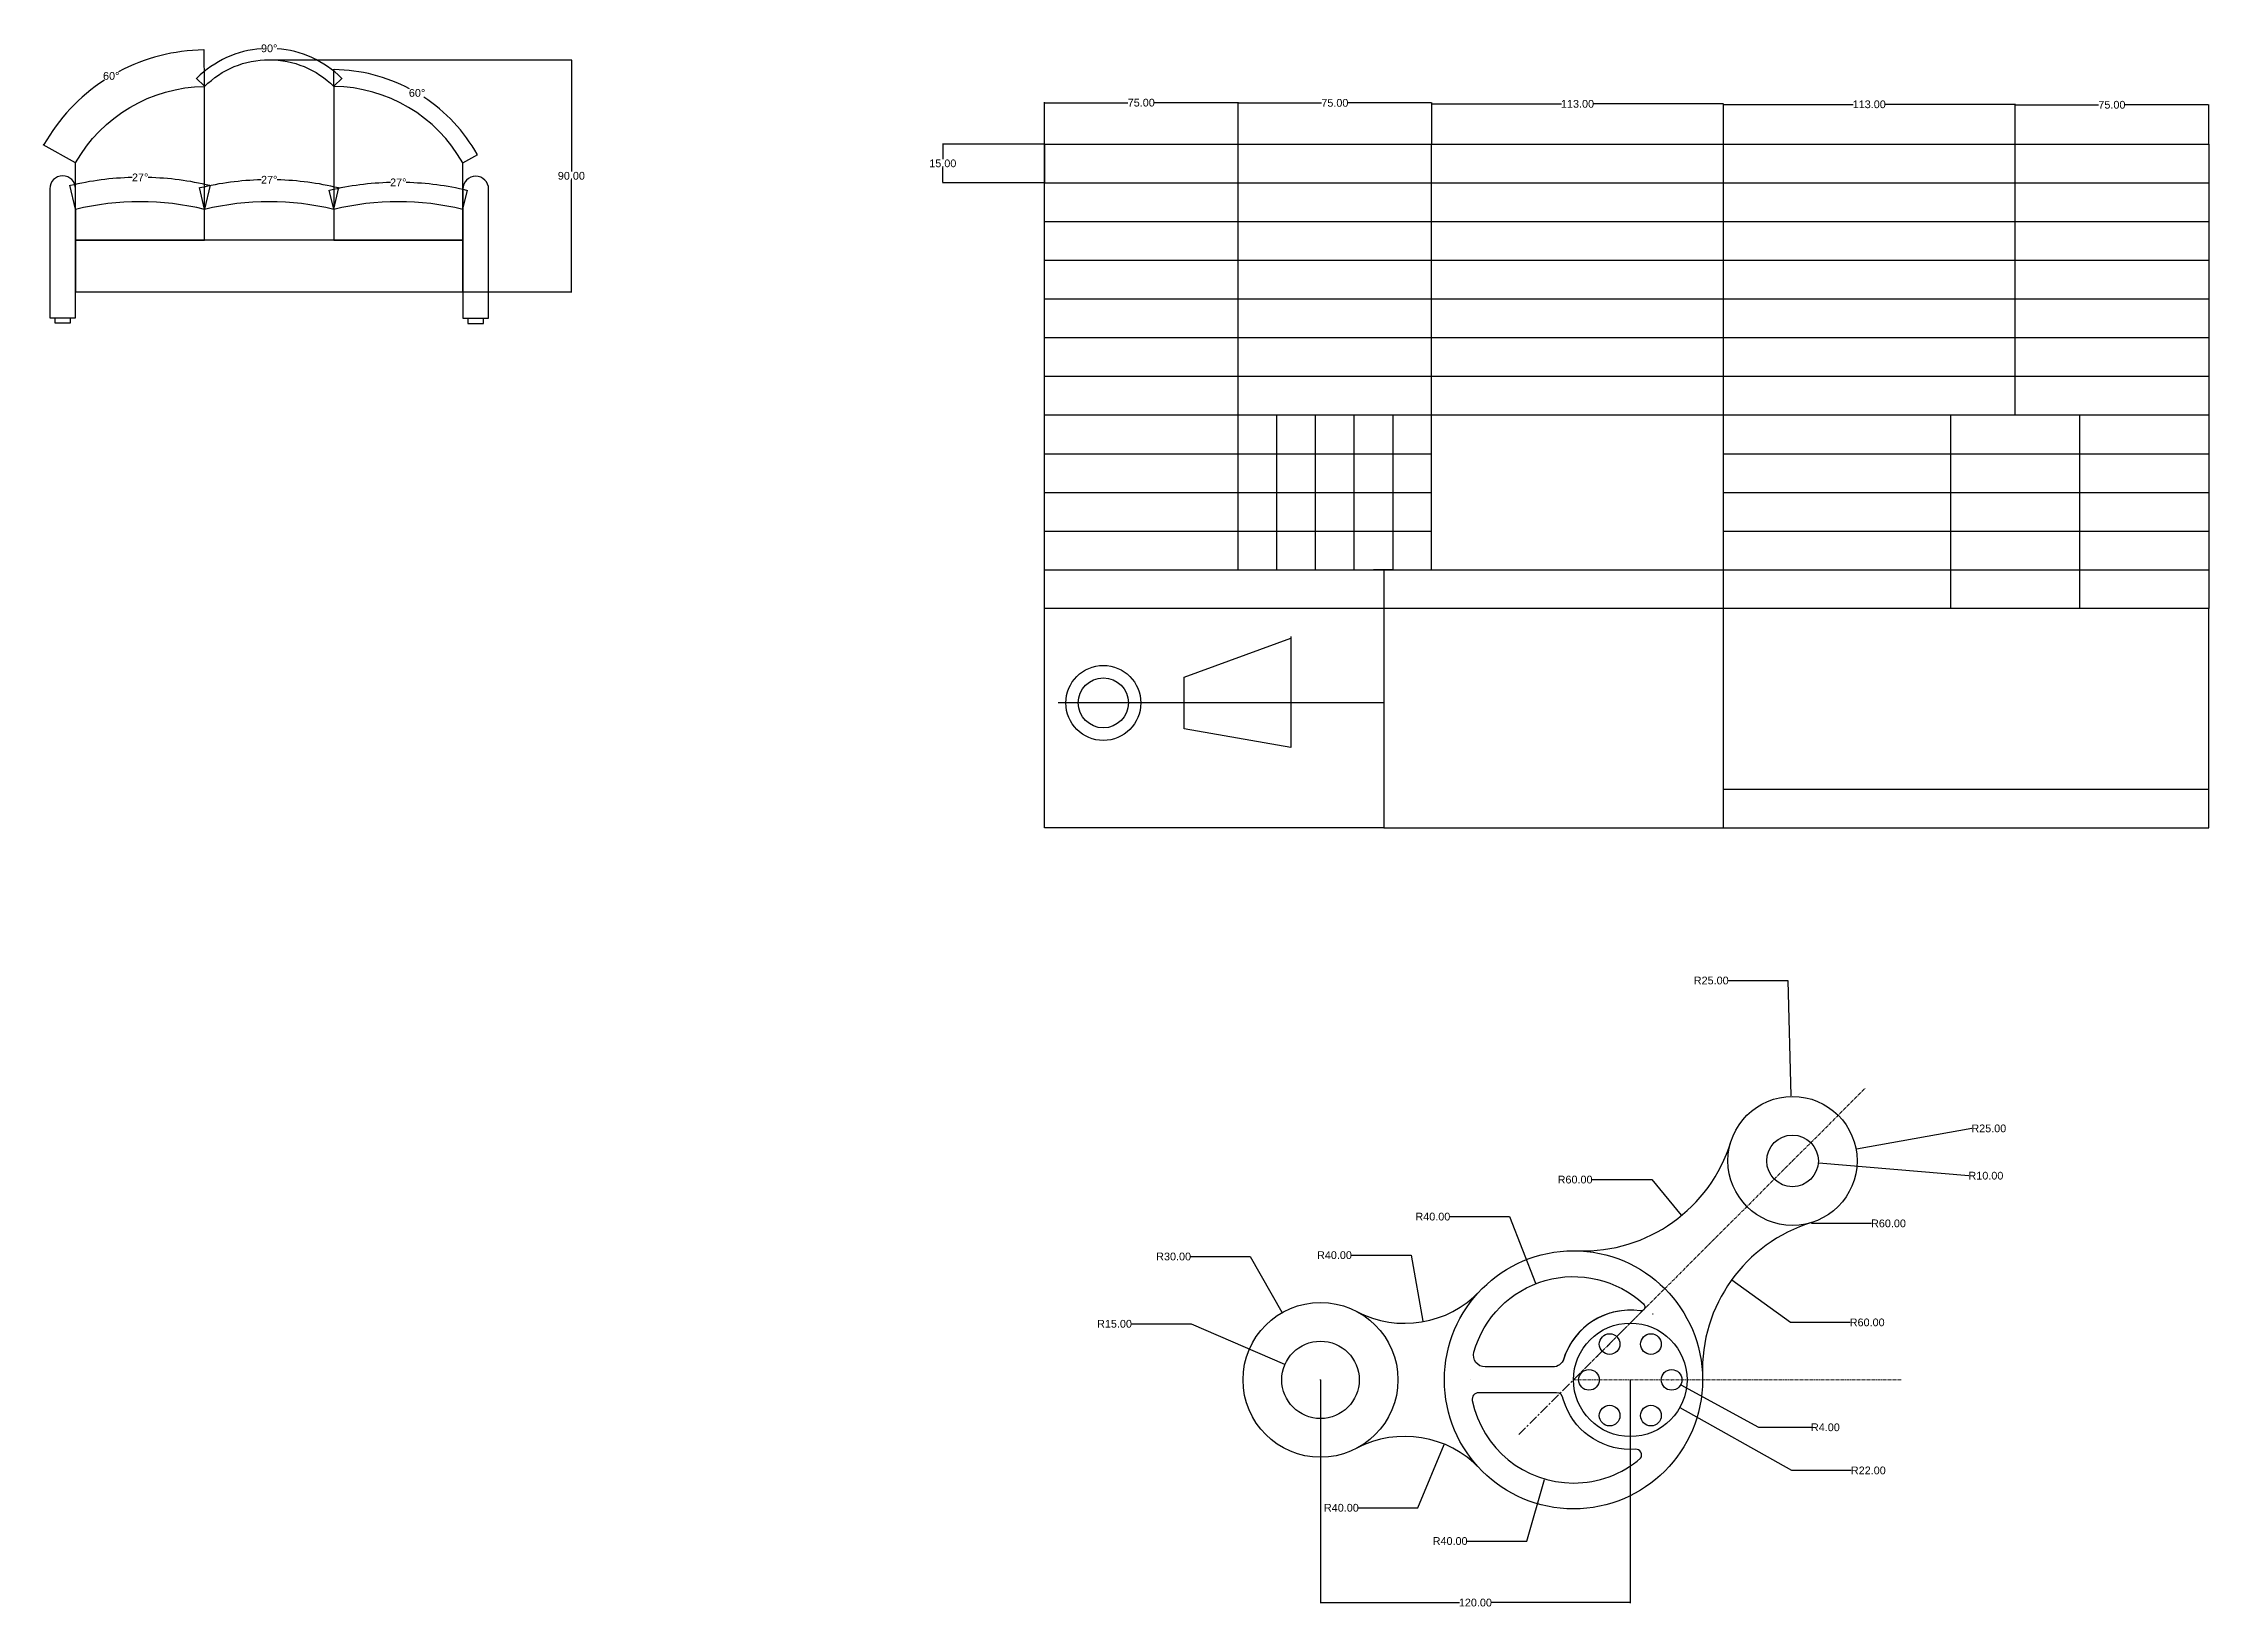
# Model space of a CAD drawing. Header units: millimetres. Extents: x -6852 to 59965, y -10230 to 31776.
# Drawn here: x 3092 to 3930, y 1096 to 1702 of the extents above; entities that cross this region are included whole.
import ezdxf

# ---------------------------------------------------------------- set-up
doc = ezdxf.new("R2010")
doc.units = ezdxf.units.MM
doc.header["$MEASUREMENT"] = 0
doc.linetypes.add('CENTER', pattern=[2, 1.25, -0.25, 0.25, -0.25])
doc.layers.add('Center Line', color=132, linetype='CENTER', lineweight=18)
doc.layers.add('Dimension Line', color=53, linetype='Continuous', lineweight=15)
doc.layers.add('Layer2', color=7, linetype='Continuous', lineweight=25, plot=False)
doc.styles.get("Standard").update_dxf_attribs({"font": 'arial.ttf'})
doc.dimstyles.get("Standard").update_dxf_attribs({"dimtxt": 3, "dimasz": 0.18, "dimexe": 0.18, "dimexo": 0.0625, "dimgap": 0.09, "dimtad": 0, "dimtih": 1, "dimtoh": 1, "dimzin": 0, "dimdsep": 46, "dimtxsty": 'Standard', "dimcen": 0.09, "dimadec": 0, "dimazin": 0, "dimtfac": 1, "dimtofl": 0, "dimtmove": 0, "dimatfit": 3, "dimfxl": 1, "dimtolj": 1, "dimtzin": 0, "dimarcsym": 0})

msp = doc.modelspace()

# ---------------------------------------------------------------- blocks, each defined once
blk = doc.blocks.new('*D1')
at = {"color": 0, "lineweight": -2, "transparency": 16777216}
for p, q in [((3154.12, 1685.46), (3150.93, 1688.65)), ((3204.21, 1685.46), (3207.4, 1688.65))]:
    blk.add_line(p, q, dxfattribs=at)
for start, end in [(94.37576, 134.74054), (45.25946, 85.62424)]:
    blk.add_arc((3179.17, 1660.41), 39.75, start, end, dxfattribs=at)
at = {"color": 0, "transparency": 16777216}
for points in [[(3151.21, 1688.63), (3151.17, 1688.67), (3151.06, 1688.52)], [(3207.17, 1688.67), (3207.13, 1688.63), (3207.27, 1688.52)]]:
    blk.add_solid(points, dxfattribs=at)
at = {"layer": 'Defpoints', "color": 0, "transparency": 16777216}
for p in [(3189.46, 1698.81), (3154.17, 1685.41), (3204.17, 1685.41), (3179.17, 1660.41)]:
    blk.add_point(p, dxfattribs=at)
at = {"color": 0, "transparency": 16777216, "insert": (3179.17, 1700.16), "char_height": 3, "attachment_point": 5}
blk.add_mtext('\\A1;90°', dxfattribs=at)
blk = doc.blocks.new('*D2')
at = {"color": 0, "lineweight": -2, "transparency": 16777216}
for p, q in [((3179.23, 1695.77), (3296.41, 1695.77)), ((3296.23, 1695.59), (3296.23, 1652.39)), ((3296.23, 1605.95), (3296.23, 1649.15)), ((3179.23, 1605.77), (3296.41, 1605.77))]:
    blk.add_line(p, q, dxfattribs=at)
at = {"color": 0, "transparency": 16777216}
for points in [[(3296.2, 1695.59), (3296.26, 1695.59), (3296.23, 1695.77)], [(3296.2, 1605.95), (3296.26, 1605.95), (3296.23, 1605.77)]]:
    blk.add_solid(points, dxfattribs=at)
at = {"layer": 'Defpoints', "color": 0, "transparency": 16777216}
for p in [(3179.17, 1695.77), (3179.17, 1605.77), (3296.23, 1605.77)]:
    blk.add_point(p, dxfattribs=at)
at = {"color": 0, "transparency": 16777216, "insert": (3296.23, 1650.77), "char_height": 3, "attachment_point": 5}
blk.add_mtext('\\A1;90.00', dxfattribs=at)
blk = doc.blocks.new('*D3')
at = {"color": 0, "lineweight": -2, "transparency": 16777216}
for p, q in [((3204.17, 1685.48), (3204.24, 1692.09)), ((3254.22, 1655.8), (3259.99, 1659.04))]:
    blk.add_line(p, q, dxfattribs=at)
for start, end in [(62.28499, 89.177), (29.49617, 56.62463)]:
    blk.add_arc((3203.49, 1627.29), 64.63, start, end, dxfattribs=at)
at = {"color": 0, "transparency": 16777216}
for points in [[(3204.42, 1691.88), (3204.42, 1691.94), (3204.24, 1691.91)], [(3259.77, 1659.12), (3259.72, 1659.1), (3259.83, 1658.95)]]:
    blk.add_solid(points, dxfattribs=at)
at = {"layer": 'Defpoints', "color": 0, "transparency": 16777216}
for p in [(3204.17, 1685.41), (3245.61, 1676.31), (3254.17, 1655.77), (3203.49, 1627.29)]:
    blk.add_point(p, dxfattribs=at)
at = {"color": 0, "transparency": 16777216, "insert": (3236.45, 1682.88), "char_height": 3, "attachment_point": 5}
blk.add_mtext('\\A1;60°', dxfattribs=at)
blk = doc.blocks.new('*D4')
at = {"color": 0, "lineweight": -2, "transparency": 16777216}
for p, q in [((3154.17, 1685.48), (3154, 1699.75)), ((3104.11, 1655.8), (3091.67, 1662.79))]:
    blk.add_line(p, q, dxfattribs=at)
for start, end in [(90.80608, 118.04087), (123.09738, 150.52074)]:
    blk.add_arc((3154.84, 1627.29), 72.29, start, end, dxfattribs=at)
at = {"color": 0, "transparency": 16777216}
for points in [[(3153.82, 1699.6), (3153.82, 1699.54), (3154, 1699.57)], [(3091.94, 1662.85), (3091.89, 1662.88), (3091.82, 1662.71)]]:
    blk.add_solid(points, dxfattribs=at)
at = {"layer": 'Defpoints', "color": 0, "transparency": 16777216}
for p in [(3129.33, 1694.93), (3154.17, 1685.41), (3104.17, 1655.77), (3154.84, 1627.29)]:
    blk.add_point(p, dxfattribs=at)
at = {"color": 0, "transparency": 16777216, "insert": (3117.97, 1689.47), "char_height": 3, "attachment_point": 5}
blk.add_mtext('\\A1;60°', dxfattribs=at)
blk = doc.blocks.new('*D5')
at = {"color": 0, "lineweight": -2, "transparency": 16777216}
for p, q in [((3104.15, 1637.83), (3101.92, 1647.12)), ((3154.18, 1637.83), (3156.41, 1647.12))]:
    blk.add_line(p, q, dxfattribs=at)
for start, end in [(91.50391, 103.4115), (76.5885, 88.49609)]:
    blk.add_arc((3129.17, 1533.64), 116.53, start, end, dxfattribs=at)
at = {"color": 0, "transparency": 16777216}
for points in [[(3102.15, 1646.96), (3102.13, 1647.02), (3101.96, 1646.94)], [(3156.2, 1647.02), (3156.19, 1646.96), (3156.37, 1646.94)]]:
    blk.add_solid(points, dxfattribs=at)
at = {"layer": 'Defpoints', "color": 0, "transparency": 16777216}
for p in [(3138.31, 1649.8), (3104.17, 1637.77), (3154.17, 1637.77), (3129.17, 1533.64)]:
    blk.add_point(p, dxfattribs=at)
at = {"color": 0, "transparency": 16777216, "insert": (3129.17, 1650.16), "char_height": 3, "attachment_point": 5}
blk.add_mtext('\\A1;27°', dxfattribs=at)
blk = doc.blocks.new('*D6')
at = {"color": 0, "lineweight": -2, "transparency": 16777216}
for p, q in [((3154.15, 1637.83), (3152.14, 1646.23)), ((3204.18, 1637.83), (3206.2, 1646.23))]:
    blk.add_line(p, q, dxfattribs=at)
for start, end in [(91.51585, 103.41079), (76.58921, 88.48415)]:
    blk.add_arc((3179.17, 1533.64), 115.61, start, end, dxfattribs=at)
at = {"color": 0, "transparency": 16777216}
for points in [[(3152.36, 1646.06), (3152.35, 1646.12), (3152.18, 1646.05)], [(3205.99, 1646.12), (3205.97, 1646.06), (3206.16, 1646.05)]]:
    blk.add_solid(points, dxfattribs=at)
at = {"layer": 'Defpoints', "color": 0, "transparency": 16777216}
for p in [(3188.24, 1648.89), (3154.17, 1637.77), (3204.17, 1637.77), (3179.17, 1533.64)]:
    blk.add_point(p, dxfattribs=at)
at = {"color": 0, "transparency": 16777216, "insert": (3179.17, 1649.25), "char_height": 3, "attachment_point": 5}
blk.add_mtext('\\A1;27°', dxfattribs=at)
blk = doc.blocks.new('*D7')
at = {"color": 0, "lineweight": -2, "transparency": 16777216}
for p, q in [((3204.15, 1637.83), (3202.37, 1645.24)), ((3254.18, 1637.83), (3255.96, 1645.24))]:
    blk.add_line(p, q, dxfattribs=at)
for start, end in [(91.52932, 103.41), (76.59, 88.47068)]:
    blk.add_arc((3229.17, 1533.64), 114.59, start, end, dxfattribs=at)
at = {"color": 0, "transparency": 16777216}
for points in [[(3202.6, 1645.07), (3202.58, 1645.13), (3202.42, 1645.06)], [(3255.75, 1645.13), (3255.74, 1645.07), (3255.92, 1645.06)]]:
    blk.add_solid(points, dxfattribs=at)
at = {"layer": 'Defpoints', "color": 0, "transparency": 16777216}
for p in [(3238.16, 1647.87), (3204.17, 1637.77), (3254.17, 1637.77), (3229.17, 1533.64)]:
    blk.add_point(p, dxfattribs=at)
at = {"color": 0, "transparency": 16777216, "insert": (3229.17, 1648.23), "char_height": 3, "attachment_point": 5}
blk.add_mtext('\\A1;27°', dxfattribs=at)
blk = doc.blocks.new('*D8')
at = {"color": 0, "lineweight": -2, "transparency": 16777216}
for p, q in [((3479.48, 1663.15), (3479.48, 1679.29)), ((3479.66, 1679.11), (3511.84, 1679.11)), ((3554.3, 1679.11), (3522.11, 1679.11)), ((3554.48, 1663.15), (3554.48, 1679.29))]:
    blk.add_line(p, q, dxfattribs=at)
at = {"color": 0, "transparency": 16777216}
for points in [[(3479.66, 1679.14), (3479.66, 1679.08), (3479.48, 1679.11)], [(3554.3, 1679.14), (3554.3, 1679.08), (3554.48, 1679.11)]]:
    blk.add_solid(points, dxfattribs=at)
at = {"layer": 'Defpoints', "color": 0, "transparency": 16777216}
for p in [(3554.48, 1679.11), (3479.48, 1663.08), (3554.48, 1663.08)]:
    blk.add_point(p, dxfattribs=at)
at = {"color": 0, "transparency": 16777216, "insert": (3516.98, 1679.11), "char_height": 3, "attachment_point": 5}
blk.add_mtext('\\A1;75.00', dxfattribs=at)
blk = doc.blocks.new('*D9')
at = {"color": 0, "lineweight": -2, "transparency": 16777216}
for p, q in [((3554.48, 1663.15), (3554.48, 1679.21)), ((3554.66, 1679.03), (3586.84, 1679.03)), ((3629.3, 1679.03), (3597.11, 1679.03)), ((3629.48, 1663.15), (3629.48, 1679.21))]:
    blk.add_line(p, q, dxfattribs=at)
at = {"color": 0, "transparency": 16777216}
for points in [[(3554.66, 1679.06), (3554.66, 1679), (3554.48, 1679.03)], [(3629.3, 1679.06), (3629.3, 1679), (3629.48, 1679.03)]]:
    blk.add_solid(points, dxfattribs=at)
at = {"layer": 'Defpoints', "color": 0, "transparency": 16777216}
for p in [(3629.48, 1679.03), (3554.48, 1663.08), (3629.48, 1663.08)]:
    blk.add_point(p, dxfattribs=at)
at = {"color": 0, "transparency": 16777216, "insert": (3591.98, 1679.03), "char_height": 3, "attachment_point": 5}
blk.add_mtext('\\A1;75.00', dxfattribs=at)
blk = doc.blocks.new('*D10')
at = {"color": 0, "lineweight": -2, "transparency": 16777216}
for p, q in [((3629.48, 1663.15), (3629.48, 1678.83)), ((3629.66, 1678.65), (3679.81, 1678.65)), ((3742.3, 1678.65), (3692.15, 1678.65)), ((3742.48, 1663.15), (3742.48, 1678.83))]:
    blk.add_line(p, q, dxfattribs=at)
at = {"color": 0, "transparency": 16777216}
for points in [[(3629.66, 1678.68), (3629.66, 1678.62), (3629.48, 1678.65)], [(3742.3, 1678.68), (3742.3, 1678.62), (3742.48, 1678.65)]]:
    blk.add_solid(points, dxfattribs=at)
at = {"layer": 'Defpoints', "color": 0, "transparency": 16777216}
for p in [(3742.48, 1678.65), (3629.48, 1663.08), (3742.48, 1663.08)]:
    blk.add_point(p, dxfattribs=at)
at = {"color": 0, "transparency": 16777216, "insert": (3685.98, 1678.65), "char_height": 3, "attachment_point": 5}
blk.add_mtext('\\A1;113.00', dxfattribs=at)
blk = doc.blocks.new('*D11')
at = {"color": 0, "lineweight": -2, "transparency": 16777216}
for p, q in [((3742.48, 1663.15), (3742.48, 1678.65)), ((3742.66, 1678.47), (3792.81, 1678.47)), ((3855.3, 1678.47), (3805.15, 1678.47)), ((3855.48, 1663.15), (3855.48, 1678.65))]:
    blk.add_line(p, q, dxfattribs=at)
at = {"color": 0, "transparency": 16777216}
for points in [[(3742.66, 1678.5), (3742.66, 1678.44), (3742.48, 1678.47)], [(3855.3, 1678.5), (3855.3, 1678.44), (3855.48, 1678.47)]]:
    blk.add_solid(points, dxfattribs=at)
at = {"layer": 'Defpoints', "color": 0, "transparency": 16777216}
for p in [(3855.48, 1678.47), (3742.48, 1663.08), (3855.48, 1663.08)]:
    blk.add_point(p, dxfattribs=at)
at = {"color": 0, "transparency": 16777216, "insert": (3798.98, 1678.47), "char_height": 3, "attachment_point": 5}
blk.add_mtext('\\A1;113.00', dxfattribs=at)
blk = doc.blocks.new('*D12')
at = {"color": 0, "lineweight": -2, "transparency": 16777216}
for p, q in [((3855.48, 1663.15), (3855.48, 1678.47)), ((3855.66, 1678.29), (3887.84, 1678.29)), ((3930.3, 1678.29), (3898.11, 1678.29)), ((3930.48, 1663.15), (3930.48, 1678.47))]:
    blk.add_line(p, q, dxfattribs=at)
at = {"color": 0, "transparency": 16777216}
for points in [[(3855.66, 1678.32), (3855.66, 1678.26), (3855.48, 1678.29)], [(3930.3, 1678.32), (3930.3, 1678.26), (3930.48, 1678.29)]]:
    blk.add_solid(points, dxfattribs=at)
at = {"layer": 'Defpoints', "color": 0, "transparency": 16777216}
for p in [(3930.48, 1678.29), (3855.48, 1663.08), (3930.48, 1663.08)]:
    blk.add_point(p, dxfattribs=at)
at = {"color": 0, "transparency": 16777216, "insert": (3892.98, 1678.29), "char_height": 3, "attachment_point": 5}
blk.add_mtext('\\A1;75.00', dxfattribs=at)
blk = doc.blocks.new('*D13')
at = {"color": 0, "lineweight": -2, "transparency": 16777216}
for p, q in [((3479.42, 1663.08), (3439.93, 1663.08)), ((3440.11, 1662.9), (3440.11, 1657.21)), ((3440.11, 1648.26), (3440.11, 1653.96)), ((3479.42, 1648.08), (3439.93, 1648.08))]:
    blk.add_line(p, q, dxfattribs=at)
at = {"color": 0, "transparency": 16777216}
for points in [[(3440.08, 1662.9), (3440.14, 1662.9), (3440.11, 1663.08)], [(3440.08, 1648.26), (3440.14, 1648.26), (3440.11, 1648.08)]]:
    blk.add_solid(points, dxfattribs=at)
at = {"layer": 'Defpoints', "color": 0, "transparency": 16777216}
for p in [(3479.48, 1663.08), (3440.11, 1648.08), (3479.48, 1648.08)]:
    blk.add_point(p, dxfattribs=at)
at = {"color": 0, "transparency": 16777216, "insert": (3440.11, 1655.58), "char_height": 3, "attachment_point": 5}
blk.add_mtext('\\A1;15.00', dxfattribs=at)
blk = doc.blocks.new('*U14')
blk.add_circle((0, 0), 4)
blk = doc.blocks.new('*U15')
at = {"color": 0, "linetype": 'ByBlock', "lineweight": -2, "transparency": 16777216}
for p, rotation in [((3698.42, 1198.01), 299.9999999999999), ((3714.42, 1198.01), 239.9999999999999), ((3722.42, 1184.16), 180), ((3698.42, 1170.3), 59.99999999999999), ((3714.42, 1170.3), 120)]:
    blk.add_blockref('*U14', p, dxfattribs=dict(at, rotation=rotation))
blk.add_blockref('*U14', (3690.42, 1184.16), dxfattribs=at)
blk = doc.blocks.new('*D16')
at = {"layer": 'Defpoints', "color": 0, "transparency": 16777216}
for p in [(3769.27, 1269.01), (3793.87, 1273.47)]:
    blk.add_point(p, dxfattribs=at)
at = {"layer": 'Dimension Line', "color": 0, "lineweight": -2, "transparency": 16777216}
for p, q in [((3838.72, 1281.59), (3794.05, 1273.5)), ((3769.18, 1269.01), (3769.36, 1269.01)), ((3769.27, 1268.92), (3769.27, 1269.1))]:
    blk.add_line(p, q, dxfattribs=at)
at = {"layer": 'Dimension Line', "color": 0, "transparency": 16777216}
blk.add_solid([(3794.04, 1273.53), (3794.05, 1273.47), (3793.87, 1273.47)], dxfattribs=at)
at = {"layer": 'Dimension Line', "color": 0, "transparency": 16777216, "insert": (3845.3, 1281.59), "char_height": 3, "attachment_point": 5}
blk.add_mtext('\\A1;R25.00', dxfattribs=at)
blk = doc.blocks.new('*D17')
at = {"layer": 'Defpoints', "color": 0, "transparency": 16777216}
for p in [(3769.27, 1269.01), (3779.24, 1268.17)]:
    blk.add_point(p, dxfattribs=at)
at = {"layer": 'Dimension Line', "color": 0, "lineweight": -2, "transparency": 16777216}
for p, q in [((3769.18, 1269.01), (3769.36, 1269.01)), ((3769.27, 1268.92), (3769.27, 1269.1)), ((3837.59, 1263.27), (3779.41, 1268.16))]:
    blk.add_line(p, q, dxfattribs=at)
at = {"layer": 'Dimension Line', "color": 0, "transparency": 16777216}
blk.add_solid([(3779.42, 1268.19), (3779.41, 1268.13), (3779.24, 1268.17)], dxfattribs=at)
at = {"layer": 'Dimension Line', "color": 0, "transparency": 16777216, "insert": (3844.18, 1263.27), "char_height": 3, "attachment_point": 5}
blk.add_mtext('\\A1;R10.00', dxfattribs=at)
blk = doc.blocks.new('*D25')
at = {"layer": 'Defpoints', "color": 0, "transparency": 16777216}
for p in [(3571.57, 1210.23), (3586.42, 1184.16)]:
    blk.add_point(p, dxfattribs=at)
at = {"layer": 'Dimension Line', "color": 0, "lineweight": -2, "transparency": 16777216}
for p, q in [((3536.1, 1231.95), (3559.2, 1231.95)), ((3559.2, 1231.95), (3571.48, 1210.38)), ((3586.33, 1184.16), (3586.51, 1184.16)), ((3586.42, 1184.07), (3586.42, 1184.25))]:
    blk.add_line(p, q, dxfattribs=at)
at = {"layer": 'Dimension Line', "color": 0, "transparency": 16777216}
blk.add_solid([(3571.51, 1210.4), (3571.46, 1210.37), (3571.57, 1210.23)], dxfattribs=at)
at = {"layer": 'Dimension Line', "color": 0, "transparency": 16777216, "insert": (3529.52, 1231.95), "char_height": 3, "attachment_point": 5}
blk.add_mtext('\\A1;R30.00', dxfattribs=at)
blk = doc.blocks.new('*D26')
at = {"layer": 'Defpoints', "color": 0, "transparency": 16777216}
for p in [(3572.65, 1190.12), (3586.42, 1184.16)]:
    blk.add_point(p, dxfattribs=at)
at = {"layer": 'Dimension Line', "color": 0, "lineweight": -2, "transparency": 16777216}
for p, q in [((3513.2, 1205.87), (3536.3, 1205.87)), ((3536.3, 1205.87), (3572.49, 1190.19)), ((3586.33, 1184.16), (3586.51, 1184.16)), ((3586.42, 1184.07), (3586.42, 1184.25))]:
    blk.add_line(p, q, dxfattribs=at)
at = {"layer": 'Dimension Line', "color": 0, "transparency": 16777216}
blk.add_solid([(3572.5, 1190.22), (3572.48, 1190.17), (3572.65, 1190.12)], dxfattribs=at)
at = {"layer": 'Dimension Line', "color": 0, "transparency": 16777216, "insert": (3506.62, 1205.87), "char_height": 3, "attachment_point": 5}
blk.add_mtext('\\A1;R15.00', dxfattribs=at)
blk = doc.blocks.new('*D27')
at = {"layer": 'Defpoints', "color": 0, "transparency": 16777216}
for p in [(3634.36, 1159.22), (3619.09, 1122.25)]:
    blk.add_point(p, dxfattribs=at)
at = {"layer": 'Dimension Line', "color": 0, "lineweight": -2, "transparency": 16777216}
for p, q in [((3624.18, 1134.57), (3634.29, 1159.06)), ((3601.08, 1134.57), (3624.18, 1134.57))]:
    blk.add_line(p, q, dxfattribs=at)
at = {"layer": 'Dimension Line', "color": 0, "transparency": 16777216}
blk.add_solid([(3634.26, 1159.07), (3634.32, 1159.04), (3634.36, 1159.22)], dxfattribs=at)
at = {"layer": 'Dimension Line', "color": 0, "transparency": 16777216, "insert": (3594.5, 1134.57), "char_height": 3, "attachment_point": 5}
blk.add_mtext('\\A1;R40.00', dxfattribs=at)
blk = doc.blocks.new('*D28')
at = {"layer": 'Defpoints', "color": 0, "transparency": 16777216}
for p in [(3619.09, 1246.06), (3626.12, 1206.69)]:
    blk.add_point(p, dxfattribs=at)
at = {"layer": 'Dimension Line', "color": 0, "lineweight": -2, "transparency": 16777216}
for p, q in [((3598.42, 1232.48), (3621.51, 1232.48)), ((3621.51, 1232.48), (3626.08, 1206.86))]:
    blk.add_line(p, q, dxfattribs=at)
at = {"layer": 'Dimension Line', "color": 0, "transparency": 16777216}
blk.add_solid([(3626.11, 1206.87), (3626.05, 1206.86), (3626.12, 1206.69)], dxfattribs=at)
at = {"layer": 'Dimension Line', "color": 0, "transparency": 16777216, "insert": (3591.83, 1232.48), "char_height": 3, "attachment_point": 5}
blk.add_mtext('\\A1;R40.00', dxfattribs=at)
blk = doc.blocks.new('*D29')
at = {"layer": 'Defpoints', "color": 0, "transparency": 16777216}
for p in [(3768.62, 1294), (3769.27, 1269.01)]:
    blk.add_point(p, dxfattribs=at)
at = {"layer": 'Dimension Line', "color": 0, "lineweight": -2, "transparency": 16777216}
for p, q in [((3744.35, 1338.91), (3767.45, 1338.91)), ((3767.45, 1338.91), (3768.61, 1294.18)), ((3769.18, 1269.01), (3769.36, 1269.01)), ((3769.27, 1268.92), (3769.27, 1269.1))]:
    blk.add_line(p, q, dxfattribs=at)
at = {"layer": 'Dimension Line', "color": 0, "transparency": 16777216}
blk.add_solid([(3768.64, 1294.18), (3768.58, 1294.18), (3768.62, 1294)], dxfattribs=at)
at = {"layer": 'Dimension Line', "color": 0, "transparency": 16777216, "insert": (3737.77, 1338.91), "char_height": 3, "attachment_point": 5}
blk.add_mtext('\\A1;R25.00', dxfattribs=at)
blk = doc.blocks.new('*D30')
at = {"layer": 'Defpoints', "color": 0, "transparency": 16777216}
for p in [(3688.06, 1294.1), (3726.22, 1247.8)]:
    blk.add_point(p, dxfattribs=at)
at = {"layer": 'Dimension Line', "color": 0, "lineweight": -2, "transparency": 16777216}
for p, q in [((3691.62, 1261.75), (3714.72, 1261.75)), ((3714.72, 1261.75), (3726.11, 1247.94))]:
    blk.add_line(p, q, dxfattribs=at)
at = {"layer": 'Dimension Line', "color": 0, "transparency": 16777216}
blk.add_solid([(3726.13, 1247.96), (3726.08, 1247.92), (3726.22, 1247.8)], dxfattribs=at)
at = {"layer": 'Dimension Line', "color": 0, "transparency": 16777216, "insert": (3685.04, 1261.75), "char_height": 3, "attachment_point": 5}
blk.add_mtext('\\A1;R60.00', dxfattribs=at)
blk = doc.blocks.new('*D31')
at = {"layer": 'Defpoints', "color": 0, "transparency": 16777216}
for p in [(3776.65, 1245.12), (3794.36, 1187.8)]:
    blk.add_point(p, dxfattribs=at)
at = {"layer": 'Layer2', "color": 0, "lineweight": -2, "transparency": 16777216}
for p, q in [((3776.76, 1244.78), (3776.7, 1244.95)), ((3799.85, 1244.78), (3776.76, 1244.78))]:
    blk.add_line(p, q, dxfattribs=at)
at = {"layer": 'Layer2', "color": 0, "transparency": 16777216}
blk.add_solid([(3776.73, 1244.96), (3776.67, 1244.94), (3776.65, 1245.12)], dxfattribs=at)
at = {"layer": 'Layer2', "color": 0, "transparency": 16777216, "insert": (3806.44, 1244.78), "char_height": 3, "attachment_point": 5}
blk.add_mtext('\\A1;R60.00', dxfattribs=at)
blk = doc.blocks.new('*D32')
at = {"layer": 'Defpoints', "color": 0, "transparency": 16777216}
for p in [(3745.67, 1222.86), (3794.36, 1187.8)]:
    blk.add_point(p, dxfattribs=at)
at = {"layer": 'Dimension Line', "color": 0, "lineweight": -2, "transparency": 16777216}
for p, q in [((3768.51, 1206.41), (3745.81, 1222.75)), ((3791.61, 1206.41), (3768.51, 1206.41))]:
    blk.add_line(p, q, dxfattribs=at)
at = {"layer": 'Dimension Line', "color": 0, "transparency": 16777216}
blk.add_solid([(3745.83, 1222.78), (3745.79, 1222.73), (3745.67, 1222.86)], dxfattribs=at)
at = {"layer": 'Dimension Line', "color": 0, "transparency": 16777216, "insert": (3798.19, 1206.41), "char_height": 3, "attachment_point": 5}
blk.add_mtext('\\A1;R60.00', dxfattribs=at)
blk = doc.blocks.new('*D33')
at = {"layer": 'Defpoints', "color": 0, "transparency": 16777216}
for p in [(3706.42, 1184.16), (3725.6, 1173.38)]:
    blk.add_point(p, dxfattribs=at)
at = {"layer": 'Dimension Line', "color": 0, "lineweight": -2, "transparency": 16777216}
for p, q in [((3706.33, 1184.16), (3706.51, 1184.16)), ((3706.42, 1184.07), (3706.42, 1184.25)), ((3768.94, 1149.04), (3725.76, 1173.3)), ((3792.04, 1149.04), (3768.94, 1149.04))]:
    blk.add_line(p, q, dxfattribs=at)
at = {"layer": 'Dimension Line', "color": 0, "transparency": 16777216}
blk.add_solid([(3725.77, 1173.32), (3725.74, 1173.27), (3725.6, 1173.38)], dxfattribs=at)
at = {"layer": 'Dimension Line', "color": 0, "transparency": 16777216, "insert": (3798.62, 1149.04), "char_height": 3, "attachment_point": 5}
blk.add_mtext('\\A1;R22.00', dxfattribs=at)
blk = doc.blocks.new('*D34')
at = {"layer": 'Defpoints', "color": 0, "transparency": 16777216}
for p in [(3722.42, 1184.16), (3725.93, 1182.24)]:
    blk.add_point(p, dxfattribs=at)
at = {"layer": 'Dimension Line', "color": 0, "lineweight": -2, "transparency": 16777216}
for p, q in [((3722.33, 1184.16), (3722.51, 1184.16)), ((3722.42, 1184.07), (3722.42, 1184.25)), ((3756.19, 1165.75), (3726.09, 1182.16)), ((3776.57, 1165.75), (3756.19, 1165.75))]:
    blk.add_line(p, q, dxfattribs=at)
at = {"layer": 'Dimension Line', "color": 0, "transparency": 16777216}
blk.add_solid([(3726.1, 1182.18), (3726.07, 1182.13), (3725.93, 1182.24)], dxfattribs=at)
at = {"layer": 'Dimension Line', "color": 0, "transparency": 16777216, "insert": (3781.99, 1165.75), "char_height": 3, "attachment_point": 5}
blk.add_mtext('\\A1;R4.00', dxfattribs=at)
blk = doc.blocks.new('*D35')
at = {"layer": 'Defpoints', "color": 0, "transparency": 16777216}
for p in [(3669.82, 1221.4), (3684.42, 1184.16)]:
    blk.add_point(p, dxfattribs=at)
at = {"layer": 'Dimension Line', "color": 0, "lineweight": -2, "transparency": 16777216}
for p, q in [((3636.52, 1247.41), (3659.62, 1247.41)), ((3659.62, 1247.41), (3669.75, 1221.57)), ((3684.33, 1184.16), (3684.51, 1184.16)), ((3684.42, 1184.07), (3684.42, 1184.25))]:
    blk.add_line(p, q, dxfattribs=at)
at = {"layer": 'Dimension Line', "color": 0, "transparency": 16777216}
blk.add_solid([(3669.78, 1221.58), (3669.72, 1221.56), (3669.82, 1221.4)], dxfattribs=at)
at = {"layer": 'Dimension Line', "color": 0, "transparency": 16777216, "insert": (3629.94, 1247.41), "char_height": 3, "attachment_point": 5}
blk.add_mtext('\\A1;R40.00', dxfattribs=at)
blk = doc.blocks.new('*D36')
at = {"layer": 'Defpoints', "color": 0, "transparency": 16777216}
for p in [(3684.42, 1184.16), (3673.28, 1145.74)]:
    blk.add_point(p, dxfattribs=at)
at = {"layer": 'Dimension Line', "color": 0, "lineweight": -2, "transparency": 16777216}
for p, q in [((3684.33, 1184.16), (3684.51, 1184.16)), ((3684.42, 1184.07), (3684.42, 1184.25)), ((3666.31, 1121.68), (3673.23, 1145.57)), ((3643.21, 1121.68), (3666.31, 1121.68))]:
    blk.add_line(p, q, dxfattribs=at)
at = {"layer": 'Dimension Line', "color": 0, "transparency": 16777216}
blk.add_solid([(3673.2, 1145.57), (3673.26, 1145.56), (3673.28, 1145.74)], dxfattribs=at)
at = {"layer": 'Dimension Line', "color": 0, "transparency": 16777216, "insert": (3636.63, 1121.68), "char_height": 3, "attachment_point": 5}
blk.add_mtext('\\A1;R40.00', dxfattribs=at)
blk = doc.blocks.new('*D37')
at = {"layer": 'Defpoints', "color": 0, "transparency": 16777216}
for p in [(3586.42, 1184.16), (3706.42, 1184.16), (3586.42, 1097.82)]:
    blk.add_point(p, dxfattribs=at)
at = {"layer": 'Dimension Line', "color": 0, "lineweight": -2, "transparency": 16777216}
for p, q in [((3586.42, 1184.1), (3586.42, 1097.64)), ((3706.42, 1184.1), (3706.42, 1097.64)), ((3586.6, 1097.82), (3640.25, 1097.82)), ((3706.24, 1097.82), (3652.59, 1097.82))]:
    blk.add_line(p, q, dxfattribs=at)
at = {"layer": 'Dimension Line', "color": 0, "transparency": 16777216}
for points in [[(3586.6, 1097.85), (3586.6, 1097.79), (3586.42, 1097.82)], [(3706.24, 1097.85), (3706.24, 1097.79), (3706.42, 1097.82)]]:
    blk.add_solid(points, dxfattribs=at)
at = {"layer": 'Dimension Line', "color": 0, "transparency": 16777216, "insert": (3646.42, 1097.82), "char_height": 3, "attachment_point": 5}
blk.add_mtext('\\A1;120.00', dxfattribs=at)

# ---------------------------------------------------------------- dimensions: what is measured, and where the dimension line sits
for base, center, p1, p2, picture, middle in [((3129.332, 1694.927), (3154.841, 1627.29), (3154.168, 1685.414), (3104.168, 1655.769), '*D4', (3117.975, 1689.47)), ((3189.455, 1698.808), (3179.168, 1660.414), (3204.168, 1685.414), (3154.168, 1685.414), '*D1', (3179.168, 1700.162)), ((3245.606, 1676.312), (3203.495, 1627.29), (3254.168, 1655.769), (3204.168, 1685.414), '*D3', (3236.454, 1682.88)), ((3138.31, 1649.805), (3129.168, 1533.636), (3154.168, 1637.769), (3104.168, 1637.769), '*D5', (3129.168, 1650.164)), ((3188.238, 1648.89), (3179.168, 1533.636), (3204.168, 1637.769), (3154.168, 1637.769), '*D6', (3179.168, 1649.246)), ((3238.158, 1647.875), (3229.168, 1533.636), (3254.168, 1637.769), (3204.168, 1637.769), '*D7', (3229.168, 1648.228))]:
    dim = msp.add_angular_dim_3p(base=base, center=center, p1=p1, p2=p2, dimstyle='Standard')
    dim.commit()
    dim.dimension.update_dxf_attribs({"geometry": picture, "text_midpoint": middle})
for base, p1, p2, picture, middle in [((3296.23, 1605.769), (3179.168, 1695.769), (3179.168, 1605.769), '*D2', (3296.23, 1650.769)), ((3440.106, 1648.085), (3479.479, 1663.085), (3479.479, 1648.085), '*D13', (3440.106, 1655.585))]:
    dim = msp.add_linear_dim(base=base, p1=p1, p2=p2, angle=90, dimstyle='Standard')
    dim.commit()
    dim.dimension.update_dxf_attribs({"geometry": picture, "text_midpoint": middle})
for base, p1, p2, picture, middle in [((3554.479, 1679.108), (3479.479, 1663.085), (3554.479, 1663.085), '*D8', (3516.979, 1679.108)), ((3629.479, 1679.03), (3554.479, 1663.085), (3629.479, 1663.085), '*D9', (3591.979, 1679.03)), ((3742.479, 1678.653), (3629.479, 1663.085), (3742.479, 1663.085), '*D10', (3685.979, 1678.653)), ((3855.479, 1678.469), (3742.479, 1663.085), (3855.479, 1663.085), '*D11', (3798.979, 1678.469)), ((3930.479, 1678.293), (3855.479, 1663.085), (3930.479, 1663.085), '*D12', (3892.979, 1678.293))]:
    dim = msp.add_linear_dim(base=base, p1=p1, p2=p2, dimstyle='Standard')
    dim.commit()
    dim.dimension.update_dxf_attribs({"geometry": picture, "text_midpoint": middle})
at = {"layer": 'Dimension Line'}
for center, mpoint, picture, middle in [((3769.27, 1269.011), (3768.619, 1294.002), '*D29', (3737.768, 1338.913)), ((3688.057, 1294.098), (3726.22, 1247.799), '*D30', (3685.04, 1261.751)), ((3769.27, 1269.011), (3793.87, 1273.468), '*D16', (3838.722, 1281.593)), ((3769.27, 1269.011), (3779.235, 1268.174), '*D17', (3837.594, 1263.273)), ((3619.091, 1246.065), (3626.115, 1206.686), '*D28', (3591.834, 1232.482)), ((3684.418, 1184.158), (3669.818, 1221.398), '*D35', (3629.941, 1247.408)), ((3586.418, 1184.158), (3571.571, 1210.227), '*D25', (3529.519, 1231.95)), ((3794.357, 1187.797), (3745.666, 1222.857), '*D32', (3798.193, 1206.406)), ((3586.418, 1184.158), (3572.654, 1190.122), '*D26', (3506.617, 1205.874)), ((3684.418, 1184.158), (3673.283, 1145.739), '*D36', (3636.63, 1121.679)), ((3706.418, 1184.158), (3725.599, 1173.384), '*D33', (3798.623, 1149.039)), ((3722.417, 1184.158), (3725.929, 1182.244), '*D34', (3781.987, 1165.747)), ((3619.091, 1122.251), (3634.361, 1159.222), '*D27', (3594.497, 1134.565))]:
    dim = msp.add_radius_dim(center=center, mpoint=mpoint, dimstyle='Standard', dxfattribs=at)
    dim.commit()
    dim.dimension.update_dxf_attribs({"geometry": picture, "text_midpoint": middle, "dimtype": 164})
dim = msp.add_linear_dim(base=(3586.418, 1097.821), p1=(3706.418, 1184.158), p2=(3586.418, 1184.158), dimstyle='Standard', dxfattribs=at)
dim.commit()
dim.dimension.update_dxf_attribs({"geometry": '*D37', "text_midpoint": (3646.418, 1097.821)})
at = {"layer": 'Layer2'}
dim = msp.add_radius_dim(center=(3794.357, 1187.797), mpoint=(3776.649, 1245.125), dimstyle='Standard', dxfattribs=at)
dim.commit()
dim.dimension.update_dxf_attribs({"geometry": '*D31', "text_midpoint": (3806.435, 1244.781), "dimtype": 164})

# ---------------------------------------------------------------- linework, layer by layer
for p, q in [((3479.479, 1663.085), (3554.479, 1663.085)), ((3479.479, 1633.085), (3930.479, 1633.085)), ((3479.479, 1618.085), (3930.479, 1618.085)), ((3479.479, 1603.085), (3930.479, 1603.085)), ((3479.479, 1588.085), (3930.479, 1588.085)), ((3479.479, 1573.085), (3930.479, 1573.085)), ((3479.479, 1558.085), (3930.479, 1558.085)), ((3569.479, 1498.085), (3569.479, 1558.085)), ((3584.479, 1498.085), (3584.479, 1558.085)), ((3599.479, 1498.085), (3599.479, 1558.085)), ((3830.479, 1558.085), (3830.479, 1483.085)), ((3880.479, 1558.085), (3880.479, 1483.085)), ((3479.479, 1543.085), (3629.479, 1543.085)), ((3742.479, 1543.085), (3930.479, 1543.085)), ((3742.479, 1528.085), (3930.479, 1528.085)), ((3479.479, 1513.085), (3629.479, 1513.085)), ((3742.479, 1513.085), (3930.479, 1513.085)), ((3742.479, 1413.085), (3930.479, 1413.085)), ((3684.418, 1168.506), (3684.418, 1168.38)), ((3684.418, 1144.158), (3684.418, 1144.068))]:
    msp.add_line(p, q)
for points in [[(3104.168, 1637.769), (3104.168, 1655.769, -0.2679492), (3154.168, 1685.414, -0.4142136), (3204.168, 1685.414), (3204.168, 1625.769), (3254.168, 1625.769), (3254.168, 1637.769, 0.1183578), (3204.168, 1637.769, 0.1183578), (3154.168, 1637.769, 0.1183578), (3104.168, 1637.769), (3104.168, 1625.769), (3104.168, 1605.769), (3254.168, 1605.769)], [(3254.168, 1637.769), (3254.168, 1655.769, 0.2679492), (3204.168, 1685.414)], [(3644.418, 1184.158, 0.0002813), (3644.418, 1184.113, -0.0002813), (3644.418, 1184.158, 0.0002813), (3644.418, 1184.113)], [(3706.373, 1157.158, 0.0004167), (3706.418, 1157.158), (3706.418, 1157.158)]]:
    msp.add_lwpolyline(points, format="xyb")
for points in [[(3254.168, 1605.769), (3254.168, 1625.769), (3104.168, 1625.769), (3154.168, 1625.769), (3154.168, 1685.414)], [(3855.479, 1558.085), (3855.479, 1663.085), (3930.479, 1663.085), (3930.479, 1483.085), (3855.479, 1483.085), (3742.479, 1483.085), (3629.479, 1483.085), (3554.479, 1483.085), (3479.479, 1483.085), (3479.479, 1663.085), (3479.479, 1648.085), (3930.479, 1648.085)], [(3554.479, 1498.085), (3554.479, 1663.085), (3629.479, 1663.085)], [(3629.479, 1498.085), (3629.479, 1663.085), (3742.479, 1663.085)], [(3742.479, 1398.085), (3742.479, 1663.085), (3855.479, 1663.085)], [(3096.168, 1595.769), (3096.168, 1593.769), (3102.168, 1593.769), (3102.168, 1595.769)], [(3256.168, 1595.597), (3256.168, 1593.597), (3262.168, 1593.597), (3262.168, 1595.597)], [(3614.479, 1558.085), (3614.479, 1498.085), (3606.979, 1498.085)], [(3479.479, 1528.085), (3554.479, 1528.085), (3629.479, 1528.085)], [(3479.479, 1498.085), (3742.479, 1498.085), (3930.479, 1498.085)], [(3610.979, 1498.085), (3610.979, 1448.085), (3610.979, 1398.085), (3742.479, 1398.085), (3855.479, 1398.085), (3930.479, 1398.085), (3930.479, 1483.085)], [(3610.979, 1398.085), (3479.479, 1398.085), (3479.479, 1483.085)], [(3574.922, 1472.259), (3574.922, 1429.213), (3533.615, 1436.496), (3533.615, 1446.496), (3533.615, 1456.496), (3574.922, 1471.531)], [(3610.979, 1446.496), (3502.293, 1446.496), (3484.797, 1446.496)]]:
    msp.add_lwpolyline(points)
for points in [[(3104.168, 1605.769), (3104.168, 1645.769, 1), (3094.168, 1645.769), (3094.168, 1595.769), (3104.168, 1595.769)], [(3264.168, 1605.597), (3264.168, 1645.597, 1), (3254.168, 1645.597), (3254.168, 1595.597), (3264.168, 1595.597)], [(3650.195, 1189.159, -0.4958231), (3645.871, 1194.843, -0.5611236), (3711.536, 1213.562, -0.7365998), (3710.262, 1210.883, 0.3671908), (3680.672, 1192.293, -0.3271659), (3676.394, 1189.158)], [(3681.338, 1174.158), (3680.387, 1176.67, 0.4128815), (3677.887, 1179.158), (3647.675, 1179.158, 0.4744979), (3645.226, 1176.158, 0.356394), (3684.418, 1144.158, 0.1787501), (3710.416, 1153.759, 0.6358003), (3708.455, 1157.235, -0.327763)]]:
    msp.add_lwpolyline(points, format="xyb", close=True)
for centre, radius in [((3502.293, 1446.496), 14.536), ((3502.293, 1446.496), 9.691), ((3769.27, 1269.011), 25), ((3769.27, 1269.011), 10), ((3684.418, 1184.158), 50), ((3586.418, 1184.158), 30), ((3706.418, 1184.158), 22), ((3586.418, 1184.158), 15)]:
    msp.add_circle(centre, radius)
for centre, radius, start, end in [((3688.057, 1294.098), 60, 268.104079, 342.834019), ((3794.357, 1187.797), 60, 107.165981, 181.895921), ((3619.091, 1246.065), 40, 242.175565, 316.539632), ((3706.328, 1184.158), 27, 89.904507, 164.133684), ((3706.328, 1184.158), 27, 70.704767, 70.940705), ((3684.418, 1184.158), 40, 180, 180.064458), ((3619.091, 1122.251), 40, 43.460368, 117.824435)]:
    msp.add_arc(centre, radius, start, end)
at = {"layer": 'Center Line', "linetype": 'CENTER', "ltscale": 3}
msp.add_line((3663.204, 1162.945), (3711.022, 1210.763), dxfattribs=at)
at = {"layer": 'Center Line'}
msp.add_lwpolyline([(3811.381, 1184.158), (3684.418, 1184.158), (3740.986, 1240.727), (3797.555, 1297.295)], dxfattribs=at)

# ---------------------------------------------------------------- block references
at = {"linetype": 'CENTER'}
msp.add_blockref('*U15', (0, 0), dxfattribs=at)

msp.set_redraw_order([(e.dxf.handle, doc.entitydb.next_handle()) for e in msp.query("TEXT MTEXT ATTDEF DIMENSION ARC_DIMENSION")])  # texts and dimensions are drawn at this point

doc.saveas('drawing.dxf')
